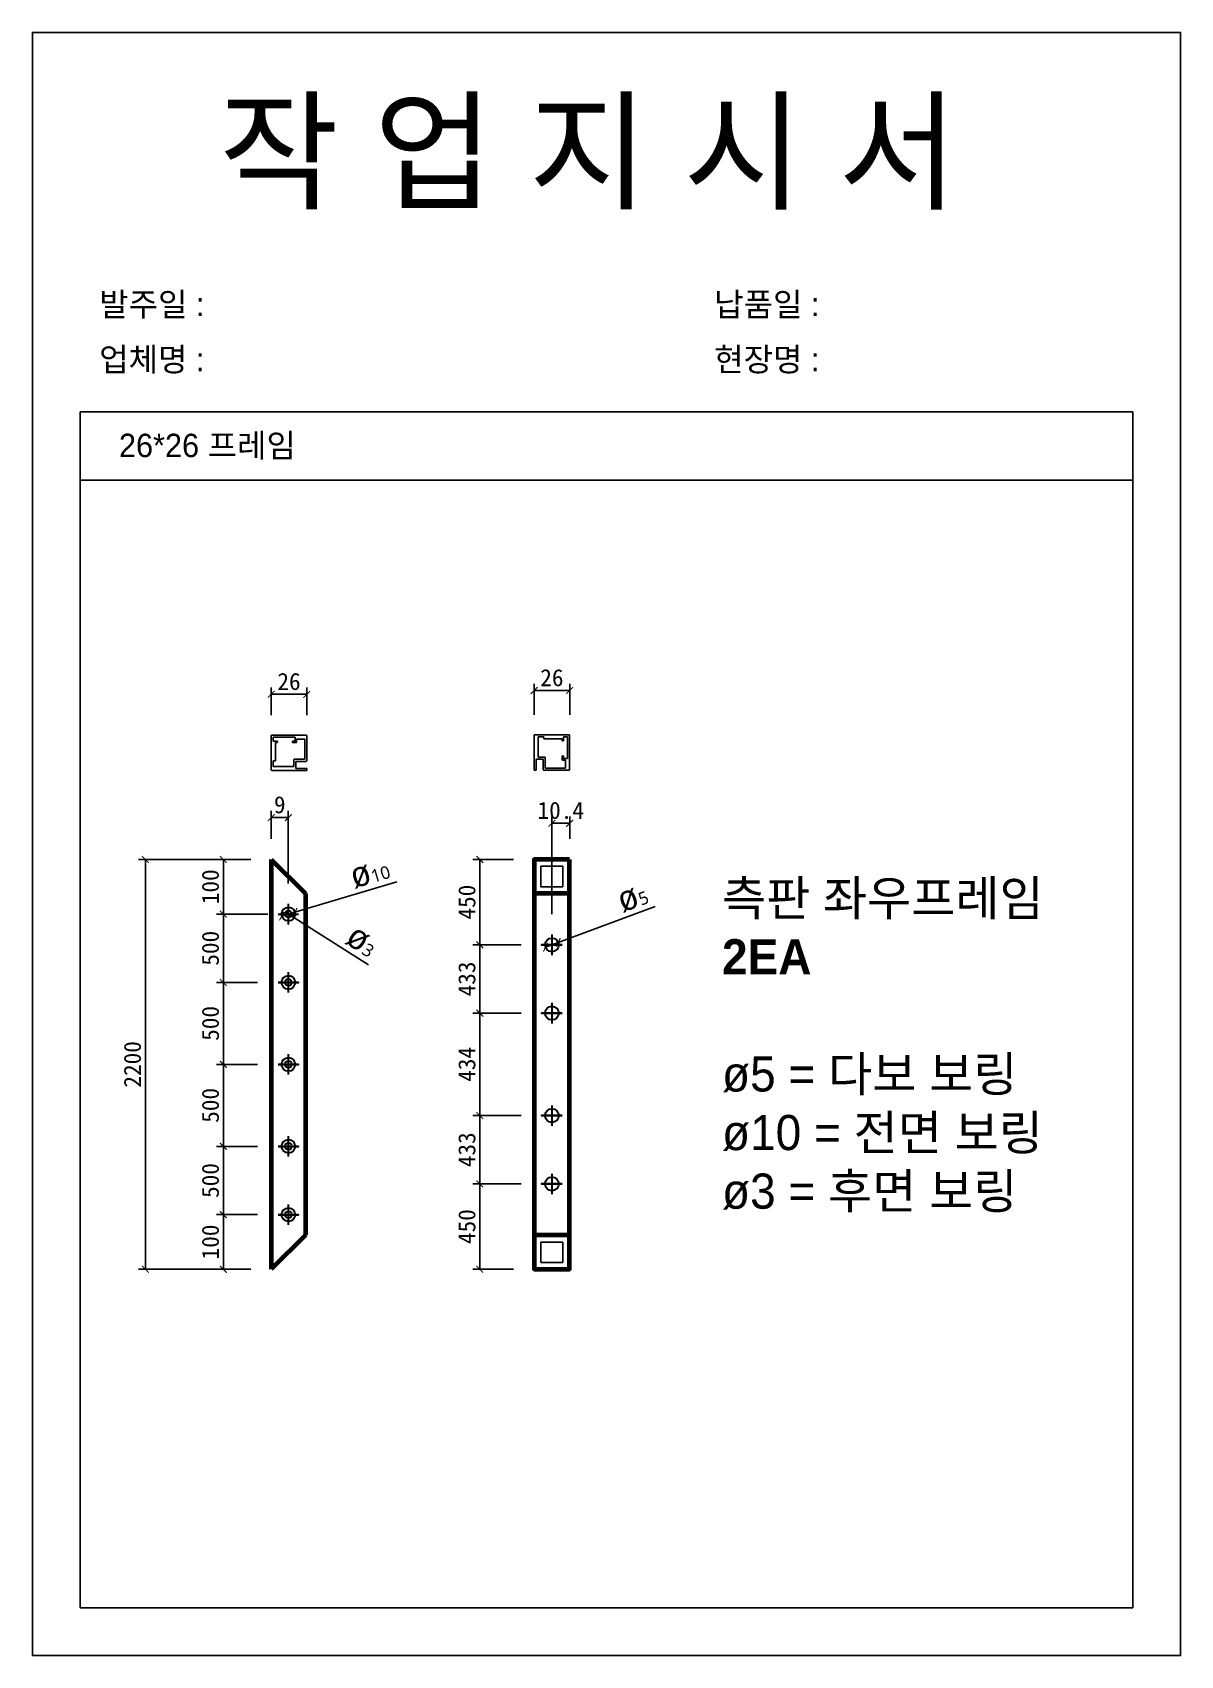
# Model space of a CAD drawing. Header units: millimetres. Extents: x -44117 to 256353, y -2095463 to 65325.
# Drawn here: x 28867 to 30547, y 19453 to 21829 of the extents above; entities that cross this region are included whole.
import ezdxf

# ---------------------------------------------------------------- set-up
doc = ezdxf.new("R2010")
doc.units = ezdxf.units.MM
doc.header["$LTSCALE"] = 10
doc.layers.add('Layer1', color=7, linetype='Continuous', lineweight=70)
doc.dimstyles.new('ISO-25', dxfattribs={"dimtxt": 2.5, "dimasz": 2.5, "dimexe": 1, "dimexo": 1, "dimtad": 1, "dimtxsty": 'Standard', "dimblk": 'ARCHTICK', "dimcen": 2.5, "dimadec": 0, "dimazin": 0, "dimtfac": 1, "dimtmove": 0, "dimatfit": 3, "dimfxl": 0, "dimarcsym": 0})

msp = doc.modelspace()

# ---------------------------------------------------------------- texts
at = {"attachment_point": 1}
for s, heights, insert, char_height in [('{\\fGulim|b0|i0|c129|p50;작 업 지 시 서}', [-155.84554], (29140.30539, 21724.83851), 140), ('{\\fGulim|b0|i0|c129|p50;발주일 :}', [-38.18216], (28965.09604, 21448.11809), 34.3), ('{\\fGulim|b0|i0|c129|p50;납품일 :}', [-37.67976], (29865.07402, 21448.11809), 34.3), ('{\\fGulim|b0|i0|c129|p50;업체명 : }', [-38.2735], (28965.09604, 21367.46191), 34.3), ('{\\fGulim|b0|i0|c129|p50;현장명 : }', [-38.2735], (29865.07402, 21367.46191), 34.3), ('{\\fGulim|b0|i0|c129|p50;26*26 프레임}', [-38.22783], (28994.05862, 21241.59334), 34.3), ('{\\fGulim|b1|i0|c129|p50;측판 좌우프레임\\P2EA\\P\\P\\fGulim|b0|i0|c129|p50;ø5 = 다보 보링\\Pø10 = 전면 보링\\Pø3 = 후면 보링}', [-493.81691], (29876.51248, 20587.4126), 51.45)]:
    msp.add_mtext_dynamic_manual_height_columns(s, width=3307.3198183, gutter_width=12.5, heights=heights, dxfattribs=dict(at, insert=insert, char_height=char_height))

# ---------------------------------------------------------------- blocks, each defined once
blk = doc.blocks.new('_ArchTick')
at = {"color": 0, "linetype": 'ByBlock', "const_width": 0.15}
blk.add_lwpolyline([(-0.5, -0.5), (0.5, 0.5)], dxfattribs=at)
blk = doc.blocks.new('*D1125')
at = {"color": 0, "lineweight": -2}
for p, q in [((29186.9, 20618.4), (29022.7, 20618.4)), ((29032.7, 20018.4), (29032.7, 20618.4)), ((29186.9, 20018.4), (29022.7, 20018.4))]:
    blk.add_line(p, q, dxfattribs=at)
at = {"layer": 'Defpoints', "color": 0}
for p in [(29032.7, 20618.4), (29216.9, 20618.4), (29216.9, 20018.4)]:
    blk.add_point(p, dxfattribs=at)
at = {"color": 0, "lineweight": -2, "xscale": 10, "yscale": 10, "zscale": 10}
for p, rotation in [((29032.7, 20618.4), 90), ((29032.7, 20018.4), 270)]:
    blk.add_blockref('_ArchTick', p, dxfattribs=dict(at, rotation=rotation))
at = {"color": 0, "insert": (29013.9, 20318.4), "char_height": 25, "attachment_point": 5, "rotation": 90}
blk.add_mtext('2200', dxfattribs=at)
blk = doc.blocks.new('*D1127')
at = {"color": 0, "lineweight": -2}
for p, q in [((29216.9, 20648.4), (29216.9, 20689.6)), ((29216.9, 20679.6), (29241.9, 20679.6)), ((29241.9, 20583.4), (29241.9, 20689.6))]:
    blk.add_line(p, q, dxfattribs=at)
at = {"layer": 'Defpoints', "color": 0}
for p in [(29241.9, 20679.6), (29216.9, 20618.4), (29241.9, 20553.4)]:
    blk.add_point(p, dxfattribs=at)
at = {"color": 0, "lineweight": -2, "xscale": 10, "yscale": 10, "zscale": 10, "rotation": 180}
blk.add_blockref('_ArchTick', (29216.9, 20679.6), dxfattribs=at)
at = {"color": 0, "lineweight": -2, "xscale": 10, "yscale": 10, "zscale": 10}
blk.add_blockref('_ArchTick', (29241.9, 20679.6), dxfattribs=at)
at = {"color": 0, "insert": (29229.4, 20698.3), "char_height": 25, "attachment_point": 5}
blk.add_mtext('9', dxfattribs=at)
blk = doc.blocks.new('*D1128')
at = {"color": 0, "lineweight": -2}
for p, q in [((29400.6, 20585.7), (29251.5, 20541.2)), ((29232.3, 20535.5), (29251.5, 20541.2)), ((29232.3, 20535.5), (29232.3, 20535.5))]:
    blk.add_line(p, q, dxfattribs=at)
at = {"layer": 'Defpoints', "color": 0}
for p in [(29232.3, 20535.5), (29251.5, 20541.2)]:
    blk.add_point(p, dxfattribs=at)
at = {"color": 0, "lineweight": -2, "xscale": 10, "yscale": 10, "zscale": 10}
for p, rotation in [((29232.3, 20535.5), 16.62238534219077), ((29251.5, 20541.2), 196.6223853421908)]:
    blk.add_blockref('_ArchTick', p, dxfattribs=dict(at, rotation=rotation))
at = {"color": 0, "insert": (29360.6, 20600.9), "char_height": 25, "attachment_point": 5, "rotation": 16.6224}
blk.add_mtext('{\\fGulim|b0|i0|c129|p50;\\H1.4583x;ø\\fMalgun Gothic|b0|i0|c129|p50;\\H0.51429x;10}', dxfattribs=at)
blk = doc.blocks.new('*D1129')
at = {"color": 0, "lineweight": -2}
for p, q in [((29237.7, 20541), (29237.7, 20541)), ((29237.7, 20541), (29246.2, 20535.7)), ((29359.4, 20464.3), (29246.2, 20535.7))]:
    blk.add_line(p, q, dxfattribs=at)
at = {"layer": 'Defpoints', "color": 0}
for p in [(29237.7, 20541), (29246.2, 20535.7)]:
    blk.add_point(p, dxfattribs=at)
at = {"color": 0, "lineweight": -2, "xscale": 10, "yscale": 10, "zscale": 10}
for p, rotation in [((29237.7, 20541), 327.7574302874207), ((29246.2, 20535.7), 147.7574302874207)]:
    blk.add_blockref('_ArchTick', p, dxfattribs=dict(at, rotation=rotation))
at = {"color": 0, "insert": (29350.9, 20500.3), "char_height": 25, "attachment_point": 5, "rotation": 327.7574}
blk.add_mtext('{\\fGulim|b0|i0|c129|p50;\\H1.4583x;ø\\fMalgun Gothic|b0|i0|c129|p50;\\H0.51429x;3}', dxfattribs=at)
blk = doc.blocks.new('*D1105')
at = {"color": 0, "lineweight": -2}
for p, q in [((29186.9, 20618.4), (29136.8, 20618.4)), ((29146.8, 20618.4), (29146.8, 20538.4)), ((29211.9, 20538.4), (29136.8, 20538.4))]:
    blk.add_line(p, q, dxfattribs=at)
at = {"layer": 'Defpoints', "color": 0}
for p in [(29216.9, 20618.4), (29146.8, 20538.4), (29241.9, 20538.4)]:
    blk.add_point(p, dxfattribs=at)
at = {"color": 0, "lineweight": -2, "xscale": 10, "yscale": 10, "zscale": 10}
for p, rotation in [((29146.8, 20618.4), 90), ((29146.8, 20538.4), 270)]:
    blk.add_blockref('_ArchTick', p, dxfattribs=dict(at, rotation=rotation))
at = {"color": 0, "insert": (29128, 20578.4), "char_height": 25, "attachment_point": 5, "rotation": 90}
blk.add_mtext('100', dxfattribs=at)
blk = doc.blocks.new('*D1130')
at = {"color": 0, "lineweight": -2}
for p, q in [((29211.9, 20538.4), (29136.8, 20538.4)), ((29146.8, 20538.4), (29146.8, 20438.4)), ((29196.9, 20438.4), (29136.8, 20438.4))]:
    blk.add_line(p, q, dxfattribs=at)
at = {"layer": 'Defpoints', "color": 0}
for p in [(29241.9, 20538.4), (29146.8, 20438.4), (29226.9, 20438.4)]:
    blk.add_point(p, dxfattribs=at)
at = {"color": 0, "lineweight": -2, "xscale": 10, "yscale": 10, "zscale": 10}
for p, rotation in [((29146.8, 20538.4), 90), ((29146.8, 20438.4), 270)]:
    blk.add_blockref('_ArchTick', p, dxfattribs=dict(at, rotation=rotation))
at = {"color": 0, "insert": (29128, 20488.4), "char_height": 25, "attachment_point": 5, "rotation": 90}
blk.add_mtext('500', dxfattribs=at)
blk = doc.blocks.new('*D1131')
at = {"color": 0, "lineweight": -2}
for p, q in [((29196.9, 20438.4), (29136.8, 20438.4)), ((29146.8, 20438.4), (29146.8, 20318.4)), ((29196.9, 20318.4), (29136.8, 20318.4))]:
    blk.add_line(p, q, dxfattribs=at)
at = {"layer": 'Defpoints', "color": 0}
for p in [(29226.9, 20438.4), (29146.8, 20318.4), (29226.9, 20318.4)]:
    blk.add_point(p, dxfattribs=at)
at = {"color": 0, "lineweight": -2, "xscale": 10, "yscale": 10, "zscale": 10}
for p, rotation in [((29146.8, 20438.4), 90), ((29146.8, 20318.4), 270)]:
    blk.add_blockref('_ArchTick', p, dxfattribs=dict(at, rotation=rotation))
at = {"color": 0, "insert": (29128, 20378.4), "char_height": 25, "attachment_point": 5, "rotation": 90}
blk.add_mtext('500', dxfattribs=at)
blk = doc.blocks.new('*D1132')
at = {"color": 0, "lineweight": -2}
for p, q in [((29196.9, 20318.4), (29136.8, 20318.4)), ((29146.8, 20318.4), (29146.8, 20198.4)), ((29196.9, 20198.4), (29136.8, 20198.4))]:
    blk.add_line(p, q, dxfattribs=at)
at = {"layer": 'Defpoints', "color": 0}
for p in [(29226.9, 20318.4), (29146.8, 20198.4), (29226.9, 20198.4)]:
    blk.add_point(p, dxfattribs=at)
at = {"color": 0, "lineweight": -2, "xscale": 10, "yscale": 10, "zscale": 10}
for p, rotation in [((29146.8, 20318.4), 90), ((29146.8, 20198.4), 270)]:
    blk.add_blockref('_ArchTick', p, dxfattribs=dict(at, rotation=rotation))
at = {"color": 0, "insert": (29128, 20258.4), "char_height": 25, "attachment_point": 5, "rotation": 90}
blk.add_mtext('500', dxfattribs=at)
blk = doc.blocks.new('*D1133')
at = {"color": 0, "lineweight": -2}
for p, q in [((29196.9, 20198.4), (29136.8, 20198.4)), ((29146.8, 20198.4), (29146.8, 20098.4)), ((29196.9, 20098.4), (29136.8, 20098.4))]:
    blk.add_line(p, q, dxfattribs=at)
at = {"layer": 'Defpoints', "color": 0}
for p in [(29226.9, 20198.4), (29146.8, 20098.4), (29226.9, 20098.4)]:
    blk.add_point(p, dxfattribs=at)
at = {"color": 0, "lineweight": -2, "xscale": 10, "yscale": 10, "zscale": 10}
for p, rotation in [((29146.8, 20198.4), 90), ((29146.8, 20098.4), 270)]:
    blk.add_blockref('_ArchTick', p, dxfattribs=dict(at, rotation=rotation))
at = {"color": 0, "insert": (29128, 20148.4), "char_height": 25, "attachment_point": 5, "rotation": 90}
blk.add_mtext('500', dxfattribs=at)
blk = doc.blocks.new('*D1134')
at = {"color": 0, "lineweight": -2}
for p, q in [((29196.9, 20098.4), (29136.8, 20098.4)), ((29146.8, 20098.4), (29146.8, 20018.4)), ((29186.9, 20018.4), (29136.8, 20018.4))]:
    blk.add_line(p, q, dxfattribs=at)
at = {"layer": 'Defpoints', "color": 0}
for p in [(29226.9, 20098.4), (29146.8, 20018.4), (29216.9, 20018.4)]:
    blk.add_point(p, dxfattribs=at)
at = {"color": 0, "lineweight": -2, "xscale": 10, "yscale": 10, "zscale": 10}
for p, rotation in [((29146.8, 20098.4), 90), ((29146.8, 20018.4), 270)]:
    blk.add_blockref('_ArchTick', p, dxfattribs=dict(at, rotation=rotation))
at = {"color": 0, "insert": (29128, 20058.4), "char_height": 25, "attachment_point": 5, "rotation": 90}
blk.add_mtext('100', dxfattribs=at)
blk = doc.blocks.new('*D1135')
at = {"color": 0, "lineweight": -2}
for p, q in [((29216.9, 20829.6), (29216.9, 20870.1)), ((29268.9, 20829.6), (29268.9, 20870.1)), ((29216.9, 20860.1), (29268.9, 20860.1))]:
    blk.add_line(p, q, dxfattribs=at)
at = {"layer": 'Defpoints', "color": 0}
for p in [(29268.9, 20860.1), (29216.9, 20799.6), (29268.9, 20799.6)]:
    blk.add_point(p, dxfattribs=at)
at = {"color": 0, "lineweight": -2, "xscale": 10, "yscale": 10, "zscale": 10, "rotation": 180}
blk.add_blockref('_ArchTick', (29216.9, 20860.1), dxfattribs=at)
at = {"color": 0, "lineweight": -2, "xscale": 10, "yscale": 10, "zscale": 10}
blk.add_blockref('_ArchTick', (29268.9, 20860.1), dxfattribs=at)
at = {"color": 0, "insert": (29242.9, 20878.8), "char_height": 25, "attachment_point": 5}
blk.add_mtext('26', dxfattribs=at)
blk = doc.blocks.new('*D1146')
at = {"color": 0, "lineweight": -2}
for p, q in [((29778.8, 20549.5), (29636.9, 20496.9)), ((29618.2, 20489.9), (29636.9, 20496.9)), ((29618.2, 20489.9), (29618.2, 20489.9))]:
    blk.add_line(p, q, dxfattribs=at)
at = {"layer": 'Defpoints', "color": 0}
for p in [(29618.2, 20489.9), (29636.9, 20496.9)]:
    blk.add_point(p, dxfattribs=at)
at = {"color": 0, "lineweight": -2, "xscale": 10, "yscale": 10, "zscale": 10}
for p, rotation in [((29618.2, 20489.9), 20.35034544429751), ((29636.9, 20496.9), 200.3503454442975)]:
    blk.add_blockref('_ArchTick', p, dxfattribs=dict(at, rotation=rotation))
at = {"color": 0, "insert": (29745, 20564.6), "char_height": 25, "attachment_point": 5, "rotation": 20.3503}
blk.add_mtext('{\\fGulim|b0|i0|c129|p50;\\H1.4583x;ø\\fMalgun Gothic|b0|i0|c129|p50;\\H0.51429x;5}', dxfattribs=at)
blk = doc.blocks.new('*D1148')
at = {"color": 0, "lineweight": -2}
for p, q in [((29601.6, 20830), (29601.6, 20875.6)), ((29601.6, 20865.6), (29653.6, 20865.6)), ((29653.6, 20830), (29653.6, 20875.6))]:
    blk.add_line(p, q, dxfattribs=at)
at = {"layer": 'Defpoints', "color": 0}
for p in [(29653.6, 20865.6), (29601.6, 20800), (29653.6, 20800)]:
    blk.add_point(p, dxfattribs=at)
at = {"color": 0, "lineweight": -2, "xscale": 10, "yscale": 10, "zscale": 10, "rotation": 180}
blk.add_blockref('_ArchTick', (29601.6, 20865.6), dxfattribs=at)
at = {"color": 0, "lineweight": -2, "xscale": 10, "yscale": 10, "zscale": 10}
blk.add_blockref('_ArchTick', (29653.6, 20865.6), dxfattribs=at)
at = {"color": 0, "insert": (29627.6, 20884.3), "char_height": 25, "attachment_point": 5}
blk.add_mtext('26', dxfattribs=at)
blk = doc.blocks.new('*D1153')
at = {"color": 0, "lineweight": -2}
for p, q in [((29627.6, 20538.4), (29627.6, 20681.3)), ((29653.6, 20671.3), (29627.6, 20671.3)), ((29653.6, 20648.4), (29653.6, 20681.3))]:
    blk.add_line(p, q, dxfattribs=at)
at = {"layer": 'Defpoints', "color": 0}
for p in [(29627.6, 20671.3), (29653.6, 20618.4), (29627.6, 20508.4)]:
    blk.add_point(p, dxfattribs=at)
at = {"color": 0, "lineweight": -2, "xscale": 10, "yscale": 10, "zscale": 10, "rotation": 180}
blk.add_blockref('_ArchTick', (29627.6, 20671.3), dxfattribs=at)
at = {"color": 0, "lineweight": -2, "xscale": 10, "yscale": 10, "zscale": 10}
blk.add_blockref('_ArchTick', (29653.6, 20671.3), dxfattribs=at)
at = {"color": 0, "insert": (29640.6, 20690.1), "char_height": 25, "attachment_point": 5}
blk.add_mtext('10.4', dxfattribs=at)
blk = doc.blocks.new('*D1110')
at = {"color": 0, "lineweight": -2}
for p, q in [((29582.6, 20143.4), (29512.1, 20143.4)), ((29522.1, 20018.4), (29522.1, 20143.4)), ((29571.6, 20018.4), (29512.1, 20018.4))]:
    blk.add_line(p, q, dxfattribs=at)
at = {"layer": 'Defpoints', "color": 0}
for p in [(29522.1, 20143.4), (29612.6, 20143.4), (29601.6, 20018.4)]:
    blk.add_point(p, dxfattribs=at)
at = {"color": 0, "lineweight": -2, "xscale": 10, "yscale": 10, "zscale": 10}
for p, rotation in [((29522.1, 20143.4), 90), ((29522.1, 20018.4), 270)]:
    blk.add_blockref('_ArchTick', p, dxfattribs=dict(at, rotation=rotation))
at = {"color": 0, "insert": (29503.3, 20080.9), "char_height": 25, "attachment_point": 5, "rotation": 90}
blk.add_mtext('450', dxfattribs=at)
blk = doc.blocks.new('*D1111')
at = {"color": 0, "lineweight": -2}
for p, q in [((29582.6, 20243.4), (29512.1, 20243.4)), ((29522.1, 20143.4), (29522.1, 20243.4)), ((29582.6, 20143.4), (29512.1, 20143.4))]:
    blk.add_line(p, q, dxfattribs=at)
at = {"layer": 'Defpoints', "color": 0}
for p in [(29522.1, 20243.4), (29612.6, 20243.4), (29612.6, 20143.4)]:
    blk.add_point(p, dxfattribs=at)
at = {"color": 0, "lineweight": -2, "xscale": 10, "yscale": 10, "zscale": 10}
for p, rotation in [((29522.1, 20243.4), 90), ((29522.1, 20143.4), 270)]:
    blk.add_blockref('_ArchTick', p, dxfattribs=dict(at, rotation=rotation))
at = {"color": 0, "insert": (29503.3, 20193.4), "char_height": 25, "attachment_point": 5, "rotation": 90}
blk.add_mtext('433', dxfattribs=at)
blk = doc.blocks.new('*D1112')
at = {"color": 0, "lineweight": -2}
for p, q in [((29582.6, 20393.4), (29512.1, 20393.4)), ((29522.1, 20243.4), (29522.1, 20393.4)), ((29582.6, 20243.4), (29512.1, 20243.4))]:
    blk.add_line(p, q, dxfattribs=at)
at = {"layer": 'Defpoints', "color": 0}
for p in [(29522.1, 20393.4), (29612.6, 20393.4), (29612.6, 20243.4)]:
    blk.add_point(p, dxfattribs=at)
at = {"color": 0, "lineweight": -2, "xscale": 10, "yscale": 10, "zscale": 10}
for p, rotation in [((29522.1, 20393.4), 90), ((29522.1, 20243.4), 270)]:
    blk.add_blockref('_ArchTick', p, dxfattribs=dict(at, rotation=rotation))
at = {"color": 0, "insert": (29503.3, 20318.4), "char_height": 25, "attachment_point": 5, "rotation": 90}
blk.add_mtext('434', dxfattribs=at)
blk = doc.blocks.new('*D1113')
at = {"color": 0, "lineweight": -2}
for p, q in [((29582.6, 20493.4), (29512.1, 20493.4)), ((29522.1, 20393.4), (29522.1, 20493.4)), ((29582.6, 20393.4), (29512.1, 20393.4))]:
    blk.add_line(p, q, dxfattribs=at)
at = {"layer": 'Defpoints', "color": 0}
for p in [(29522.1, 20493.4), (29612.6, 20493.4), (29612.6, 20393.4)]:
    blk.add_point(p, dxfattribs=at)
at = {"color": 0, "lineweight": -2, "xscale": 10, "yscale": 10, "zscale": 10}
for p, rotation in [((29522.1, 20493.4), 90), ((29522.1, 20393.4), 270)]:
    blk.add_blockref('_ArchTick', p, dxfattribs=dict(at, rotation=rotation))
at = {"color": 0, "insert": (29503.3, 20443.4), "char_height": 25, "attachment_point": 5, "rotation": 90}
blk.add_mtext('433', dxfattribs=at)
blk = doc.blocks.new('*D1114')
at = {"color": 0, "lineweight": -2}
for p, q in [((29571.6, 20618.4), (29512.1, 20618.4)), ((29522.1, 20493.4), (29522.1, 20618.4)), ((29582.6, 20493.4), (29512.1, 20493.4))]:
    blk.add_line(p, q, dxfattribs=at)
at = {"layer": 'Defpoints', "color": 0}
for p in [(29522.1, 20618.4), (29601.6, 20618.4), (29612.6, 20493.4)]:
    blk.add_point(p, dxfattribs=at)
at = {"color": 0, "lineweight": -2, "xscale": 10, "yscale": 10, "zscale": 10}
for p, rotation in [((29522.1, 20618.4), 90), ((29522.1, 20493.4), 270)]:
    blk.add_blockref('_ArchTick', p, dxfattribs=dict(at, rotation=rotation))
at = {"color": 0, "insert": (29503.3, 20555.9), "char_height": 25, "attachment_point": 5, "rotation": 90}
blk.add_mtext('450', dxfattribs=at)

# ---------------------------------------------------------------- dimensions: what is measured, and where the dimension line sits
for base, p1, p2, text, picture, middle in [((29268.92675, 20860.09521), (29216.92675, 20799.55713), (29268.92675, 20799.55713), '26', '*D1135', (29242.92675, 20860.09521)), ((29653.56285, 20865.5956), (29601.56285, 20799.95713), (29653.56285, 20799.95713), '26', '*D1148', (29627.56285, 20865.5956)), ((29241.92675, 20679.5579), (29216.92675, 20618.37401), (29241.92675, 20553.37401), '9', '*D1127', (29229.42675, 20679.5579)), ((29627.56285, 20671.33292), (29653.56285, 20618.37401), (29627.56285, 20508.37401), '10.4', '*D1153', (29640.56285, 20671.33292))]:
    dim = msp.add_linear_dim(base=base, p1=p1, p2=p2, text=text, dimstyle='ISO-25', override={"dimscale": 10, "dimasz": 1, "dimexo": 3})
    dim.commit()
    dim.dimension.update_dxf_attribs({"geometry": picture, "text_midpoint": middle, "dimtype": 160})
for base, p1, p2, text, picture, middle in [((29032.68924, 20618.37401), (29216.92675, 20018.37401), (29216.92675, 20618.37401), '2200', '*D1125', (29013.93924, 20318.37401)), ((29146.77618, 20538.37401), (29216.92675, 20618.37401), (29241.92675, 20538.37401), '100', '*D1105', (29128.02618, 20578.37401)), ((29522.07542, 20618.37401), (29612.56285, 20493.37401), (29601.56285, 20618.37401), '450', '*D1114', (29503.32542, 20555.87401)), ((29146.77618, 20438.37401), (29241.92675, 20538.37401), (29226.92675, 20438.37401), '500', '*D1130', (29128.02618, 20488.37401)), ((29522.07542, 20493.37401), (29612.56285, 20393.37401), (29612.56285, 20493.37401), '433', '*D1113', (29503.32542, 20443.37401)), ((29146.77618, 20318.37401), (29226.92675, 20438.37401), (29226.92675, 20318.37401), '500', '*D1131', (29128.02618, 20378.37401)), ((29522.07542, 20393.37401), (29612.56285, 20243.37401), (29612.56285, 20393.37401), '434', '*D1112', (29503.32542, 20318.37401)), ((29146.77618, 20198.37401), (29226.92675, 20318.37401), (29226.92675, 20198.37401), '500', '*D1132', (29128.02618, 20258.37401)), ((29522.07542, 20243.37401), (29612.56285, 20143.37401), (29612.56285, 20243.37401), '433', '*D1111', (29503.32542, 20193.37401)), ((29146.77618, 20098.37401), (29226.92675, 20198.37401), (29226.92675, 20098.37401), '500', '*D1133', (29128.02618, 20148.37401)), ((29522.07542, 20143.37401), (29601.56285, 20018.37401), (29612.56285, 20143.37401), '450', '*D1110', (29503.32542, 20080.87401)), ((29146.77618, 20018.37401), (29226.92675, 20098.37401), (29216.92675, 20018.37401), '100', '*D1134', (29128.02618, 20058.37401))]:
    dim = msp.add_linear_dim(base=base, p1=p1, p2=p2, angle=90, text=text, dimstyle='ISO-25', override={"dimscale": 10, "dimasz": 1, "dimexo": 3})
    dim.commit()
    dim.dimension.update_dxf_attribs({"geometry": picture, "text_midpoint": middle})
for p1, p2, text, picture, middle in [((29232.34465, 20535.51338), (29251.50886, 20541.23464), '{\\fGulim|b0|i0|c129|p50;\\H1.4583x;ø\\fMalgun Gothic|b0|i0|c129|p50;\\H0.51429x;10}', '*D1128', (29367.97676, 20576.00478)), ((29618.18702, 20489.89642), (29636.93869, 20496.85161), '{\\fGulim|b0|i0|c129|p50;\\H1.4583x;ø\\fMalgun Gothic|b0|i0|c129|p50;\\H0.51429x;5}', '*D1146', (29753.99681, 20540.26969)), ((29237.69777, 20541.04154), (29246.15574, 20535.70649), '{\\fGulim|b0|i0|c129|p50;\\H1.4583x;ø\\fMalgun Gothic|b0|i0|c129|p50;\\H0.51429x;3}', '*D1129', (29337.04461, 20478.37636))]:
    dim = msp.add_diameter_dim_2p(p1=p1, p2=p2, text=text, dimstyle='ISO-25', override={"dimscale": 10, "dimasz": 1, "dimexo": 3})
    dim.commit()
    dim.dimension.update_dxf_attribs({"geometry": picture, "text_midpoint": middle, "dimtype": 163})

# ---------------------------------------------------------------- linework, layer by layer
for p, q in [((30477.49879, 21273.8313), (28937.49879, 21273.8313)), ((30477.49879, 21173.8313), (28937.49879, 21173.8313)), ((29219.92675, 20791.55713), (29219.92675, 20797.55713)), ((29219.92675, 20797.55713), (29251.92675, 20797.55713)), ((29225.32675, 20791.55713), (29219.92675, 20791.55713)), ((29225.92675, 20790.15713), (29225.92675, 20790.95713)), ((29247.92675, 20790.95713), (29247.92675, 20790.15713)), ((29251.92675, 20791.55713), (29248.52675, 20791.55713)), ((29251.92675, 20797.55713), (29251.92675, 20791.55713)), ((29253.92675, 20790.15713), (29253.92675, 20794.55713)), ((29253.92675, 20794.55713), (29265.92675, 20794.55713)), ((29265.92675, 20794.55713), (29265.92675, 20764.95713)), ((29607.56285, 20767.95713), (29607.56285, 20797.95713)), ((29607.56285, 20797.95713), (29615.56285, 20797.95713)), ((29615.56285, 20797.95713), (29615.56285, 20794.95713)), ((29642.56285, 20794.95713), (29615.56285, 20794.95713)), ((29642.56285, 20794.95713), (29642.56285, 20792.55713)), ((29643.16285, 20791.95713), (29643.96285, 20791.95713)), ((29644.56285, 20792.55713), (29644.56285, 20797.95713)), ((29644.56285, 20797.95713), (29650.56285, 20797.95713)), ((29650.56285, 20797.95713), (29650.56285, 20765.95713)), ((29222.92675, 20789.55713), (29225.32675, 20789.55713)), ((29222.92675, 20789.55713), (29222.92675, 20762.55713)), ((29248.52675, 20789.55713), (29253.32675, 20789.55713)), ((29614.96285, 20767.95713), (29607.56285, 20767.95713)), ((29617.36285, 20767.95713), (29614.96285, 20767.95713)), ((29614.96285, 20767.95713), (29614.96285, 20767.95713)), ((29617.96285, 20764.95713), (29617.96285, 20767.35713)), ((29642.56285, 20769.35713), (29642.56285, 20764.55713)), ((29643.96285, 20769.95713), (29643.16285, 20769.95713)), ((29644.56285, 20765.95713), (29644.56285, 20769.35713)), ((29219.92675, 20754.55713), (29219.92675, 20762.55713)), ((29219.92675, 20762.55713), (29222.92675, 20762.55713)), ((29249.92675, 20754.55713), (29219.92675, 20754.55713)), ((29249.92675, 20764.35713), (29249.92675, 20761.95713)), ((29249.92675, 20761.95713), (29249.92675, 20754.55713)), ((29249.92675, 20761.95713), (29249.92675, 20761.95713)), ((29252.92675, 20764.95713), (29250.52675, 20764.95713)), ((29265.92675, 20764.95713), (29252.92675, 20764.95713)), ((29617.96285, 20751.95713), (29617.96285, 20764.95713)), ((29647.56285, 20751.95713), (29617.96285, 20751.95713)), ((29643.16285, 20763.95713), (29647.56285, 20763.95713)), ((29650.56285, 20765.95713), (29644.56285, 20765.95713)), ((29647.56285, 20763.95713), (29647.56285, 20751.95713))]:
    msp.add_line(p, q)
at = {"lineweight": 30}
for p, q in [((29241.92675, 20523.37401), (29241.92675, 20553.37401)), ((29226.92675, 20538.37401), (29256.92675, 20538.37401)), ((29627.56285, 20508.37401), (29627.56285, 20478.37401)), ((29241.92675, 20423.37401), (29241.92675, 20453.37401)), ((29627.56285, 20408.37401), (29627.56285, 20378.37401)), ((29241.92675, 20303.37401), (29241.92675, 20333.37401)), ((29627.56285, 20258.37401), (29627.56285, 20228.37401)), ((29241.92675, 20183.37401), (29241.92675, 20213.37401)), ((29627.56285, 20158.37401), (29627.56285, 20128.37401)), ((29241.92675, 20083.37401), (29241.92675, 20113.37401))]:
    msp.add_line(p, q, dxfattribs=at)
for points in [[(28867.49879, 19453.00103), (30547.49879, 19453.00103), (30547.49879, 21829.00103), (28867.49879, 21829.00103)], [(29643.56285, 20608.37401), (29611.56285, 20608.37401), (29611.56285, 20578.37401), (29643.56285, 20578.37401)], [(29643.56285, 20028.37401), (29611.56285, 20028.37401), (29611.56285, 20058.37401), (29643.56285, 20058.37401)]]:
    msp.add_lwpolyline(points, close=True)
msp.add_lwpolyline([(28937.49879, 21273.8313), (28937.49879, 19523.00103), (30477.49879, 19523.00103), (30477.49879, 21273.8313)])
for points in [[(29268.32675, 20751.55739, -0.4142135624), (29268.92675, 20750.95739), (29268.92675, 20749.15713, -0.4142135624), (29268.32675, 20748.55713), (29217.92675, 20748.55713, -0.4142135624), (29216.92675, 20749.55713), (29216.92675, 20799.55713, -0.4142135624), (29217.92675, 20800.55713), (29267.92675, 20800.55713, -0.4142135624), (29268.92675, 20799.55713), (29268.92675, 20762.95713, -0.4142135624), (29267.92675, 20761.95713), (29252.92675, 20761.95713), (29252.92675, 20751.55713), (29268.32675, 20751.55713)], [(29604.56311, 20749.55713, -0.4142135624), (29603.96311, 20748.95713), (29602.16285, 20748.95713, -0.4142135624), (29601.56285, 20749.55713), (29601.56285, 20799.95713, -0.4142135624), (29602.56285, 20800.95713), (29652.56285, 20800.95713, -0.4142135624), (29653.56285, 20799.95713), (29653.56285, 20749.95713, -0.4142135624), (29652.56285, 20748.95713), (29615.96285, 20748.95713, -0.4142135624), (29614.96285, 20749.95713), (29614.96285, 20764.95713), (29604.56285, 20764.95713), (29604.56285, 20749.55713)]]:
    msp.add_lwpolyline(points, format="xyb")
for points in [[(29642.56285, 20493.37401), (29612.56285, 20493.37401)], [(29226.92675, 20438.37401), (29256.92675, 20438.37401)], [(29642.56285, 20393.37401), (29612.56285, 20393.37401)], [(29226.92675, 20318.37401), (29256.92675, 20318.37401)], [(29642.56285, 20243.37401), (29612.56285, 20243.37401)], [(29226.92675, 20198.37401), (29256.92675, 20198.37401)], [(29642.56285, 20143.37401), (29612.56285, 20143.37401)], [(29226.92675, 20098.37401), (29256.92675, 20098.37401)]]:
    msp.add_lwpolyline(points, close=True, dxfattribs=at)
for centre, radius in [((29241.92675, 20538.37401), 10), ((29241.92675, 20538.37401), 5), ((29627.56285, 20493.37401), 10), ((29241.92675, 20438.37401), 10), ((29241.92675, 20438.37401), 5), ((29627.56285, 20393.37401), 10), ((29241.92675, 20318.37401), 10), ((29241.92675, 20318.37401), 5), ((29627.56285, 20243.37401), 10), ((29241.92675, 20198.37401), 10), ((29241.92675, 20198.37401), 5), ((29627.56285, 20143.37401), 10), ((29241.92675, 20098.37401), 10), ((29241.92675, 20098.37401), 5)]:
    msp.add_circle(centre, radius, dxfattribs=at)
for centre, start, end in [((29225.32675, 20790.95713), 360, 90), ((29225.32675, 20790.15713), 270, 0), ((29248.52675, 20790.95713), 90, 180), ((29248.52675, 20790.15713), 180, 270), ((29253.32675, 20790.15713), 270, 0), ((29643.16285, 20792.55713), 180, 270), ((29643.96285, 20792.55713), 270, 0), ((29617.36285, 20767.35713), 360, 90), ((29643.16285, 20769.35713), 90, 180), ((29643.96285, 20769.35713), 360, 90), ((29250.52675, 20764.35713), 90, 180), ((29643.16285, 20764.55713), 180, 270)]:
    msp.add_arc(centre, 0.6, start, end)
at = {"layer": 'Layer1'}
for p, q in [((29216.92675, 20618.37401), (29266.92675, 20568.37401)), ((29653.56285, 20568.37401), (29601.56285, 20568.37401)), ((29266.92675, 20068.37401), (29216.92675, 20018.37401)), ((29653.56285, 20068.37401), (29601.56285, 20068.37401))]:
    msp.add_line(p, q, dxfattribs=at)
for points in [[(29216.92675, 20618.37401), (29216.92675, 20018.37401)], [(29266.92675, 20568.37401), (29266.92675, 20068.37401)]]:
    msp.add_lwpolyline(points, dxfattribs=at)
msp.add_lwpolyline([(29653.56285, 20618.37401), (29601.56285, 20618.37401), (29601.56285, 20018.37401), (29653.56285, 20018.37401)], close=True, dxfattribs=at)

msp.set_redraw_order([(e.dxf.handle, doc.entitydb.next_handle()) for e in msp.query("TEXT MTEXT ATTDEF DIMENSION ARC_DIMENSION")])  # texts and dimensions are drawn at this point

doc.saveas('drawing.dxf')
